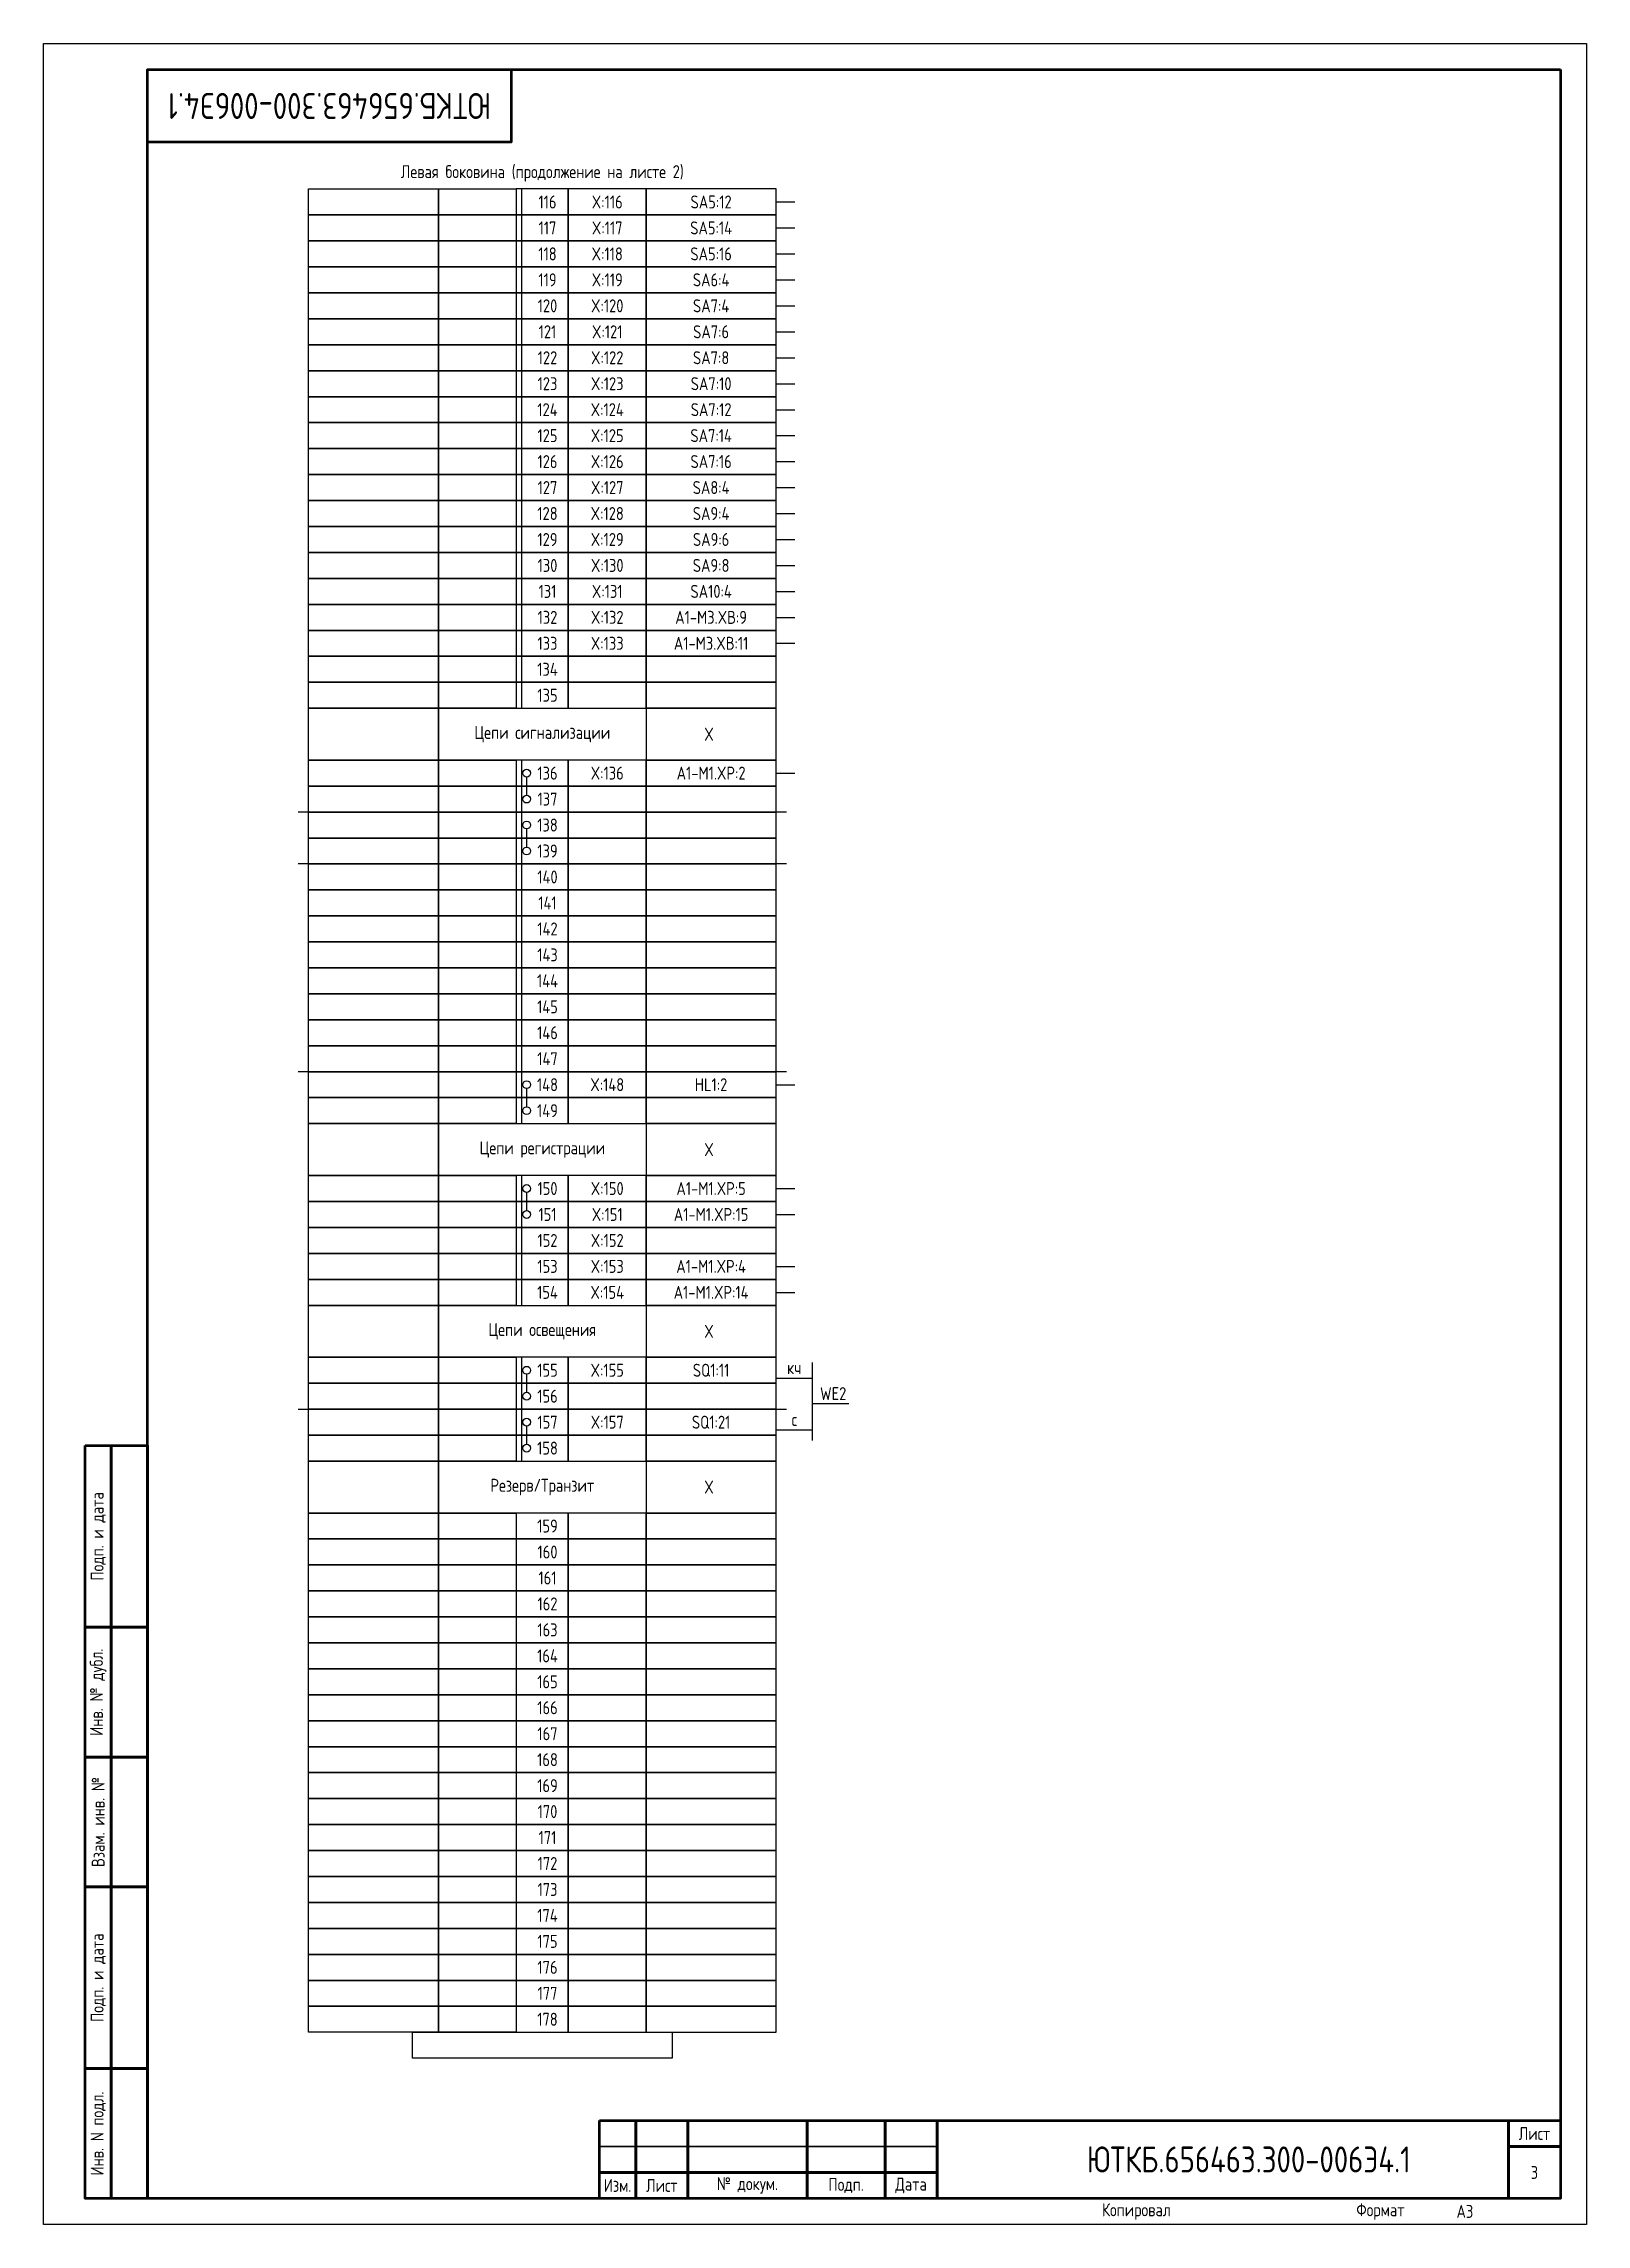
# Model space of a CAD drawing. Header units: millimetres. Extents: x -1102 to 3953, y -90 to 618.
# Drawn here: x 1854 to 2151, y 0 to 420 of the extents above; entities that cross this region are included whole.
import ezdxf

# ---------------------------------------------------------------- set-up
doc = ezdxf.new("R2010")
doc.units = ezdxf.units.MM
doc.styles.add('Gost_type_A', font='GOST_A.TTF')

msp = doc.modelspace()

# ---------------------------------------------------------------- texts
at = {"insert": (1909, 408), "char_height": 5, "width": 70, "attachment_point": 5, "rotation": 180, "style": 'Gost_type_A'}
msp.add_mtext('ЮТКБ.656463.300-006Э4.1', dxfattribs=at)
at = {"style": 'Gost_type_A'}
for s, insert, char_height, width, attachment_point in [('Левая боковина (продолжение на листе 2)', (1950, 395), 2.5, 90, 5), ('SA5:12', (1982.5, 389.5), 2.5, 25, 5), ('SA5:14', (1982.5, 384.5), 2.5, 25, 5), ('SA5:16', (1982.5, 379.5), 2.5, 25, 5), ('SA6:4', (1982.5, 374.5), 2.5, 25, 5), ('SA7:4', (1982.5, 369.5), 2.5, 25, 5), ('SA7:6', (1982.5, 364.5), 2.5, 25, 5), ('SA7:8', (1982.5, 359.5), 2.5, 25, 5), ('SA7:10', (1982.5, 354.5), 2.5, 25, 5), ('SA7:12', (1982.5, 349.5), 2.5, 25, 5), ('SA7:14', (1982.5, 344.5), 2.5, 25, 5), ('SA7:16', (1982.5, 339.5), 2.5, 25, 5), ('SA8:4', (1982.5, 334.5), 2.5, 25, 5), ('SA9:4', (1982.5, 329.5), 2.5, 25, 5), ('SA9:6', (1982.5, 324.5), 2.5, 25, 5), ('SA9:8', (1982.5, 319.5), 2.5, 25, 5), ('SA10:4', (1982.5, 314.5), 2.5, 25, 5), ('A1-M3.XВ:9', (1982.5, 309.5), 2.5, 25, 5), ('A1-M3.XВ:11', (1982.5, 304.5), 2.5, 25, 5), ('Цепи сигнализации', (1950, 287), 2.5, 40, 5), ('X', (1982.09, 287), 2.5, 25, 5), ('A1-M1.XP:2', (1982.5, 279.5), 2.5, 25, 5), ('HL1:2', (1982.5, 219.5), 2.5, 25, 5), ('Цепи регистрации', (1950, 207), 2.5, 40, 5), ('X', (1982.09, 207), 2.5, 25, 5), ('A1-M1.XP:5', (1982.5, 199.5), 2.5, 25, 5), ('A1-M1.XP:15', (1982.5, 194.5), 2.5, 25, 5), ('A1-M1.XP:4', (1982.5, 184.5), 2.5, 25, 5), ('A1-M1.XP:14', (1982.5, 179.5), 2.5, 25, 5), ('Цепи освещения', (1950, 172), 2.5, 40, 5), ('X', (1982.09, 172), 2.5, 25, 5), ('SQ1:11', (1982.5, 164.5), 2.5, 25, 5), ('кч', (1998.5, 165), 2.5, 7, 5), ('WE2', (2006, 160), 2.5, 7, 5), ('SQ1:21', (1982.5, 154.5), 2.5, 25, 5), ('с', (1998.5, 155), 2.5, 7, 5), ('Резерв/Транзит', (1950, 142), 2.5, 40, 5), ('X', (1982.09, 142), 2.5, 25, 5), ('ЮТКБ.656463.300-006Э4.1', (2086, 12.5), 5, 120, 5), ('3', (2141, 10), 2.5, 10, 5), ('A3', (2126, 2.5), 2.5, 20, 4), ('A3', (2126, 2.5), 2.5, 20, 4)]:
    msp.add_mtext(s, dxfattribs=dict(at, insert=insert, char_height=char_height, width=width, attachment_point=attachment_point))
at = {"ltscale": 10, "char_height": 2.5, "attachment_point": 5, "style": 'Gost_type_A'}
for s, insert, width in [('116', (1951, 389.5), 8), ('X:116', (1962.5, 389.5), 15), ('117', (1951, 384.5), 8), ('X:117', (1962.5, 384.5), 15), ('118', (1951, 379.5), 8), ('X:118', (1962.5, 379.5), 15), ('119', (1951, 374.5), 8), ('X:119', (1962.5, 374.5), 15), ('120', (1951, 369.5), 8), ('X:120', (1962.5, 369.5), 15), ('121', (1951, 364.5), 8), ('X:121', (1962.5, 364.5), 15), ('122', (1951, 359.5), 8), ('X:122', (1962.5, 359.5), 15), ('123', (1951, 354.5), 8), ('X:123', (1962.5, 354.5), 15), ('124', (1951, 349.5), 8), ('X:124', (1962.5, 349.5), 15), ('125', (1951, 344.5), 8), ('X:125', (1962.5, 344.5), 15), ('126', (1951, 339.5), 8), ('X:126', (1962.5, 339.5), 15), ('127', (1951, 334.5), 8), ('X:127', (1962.5, 334.5), 15), ('128', (1951, 329.5), 8), ('X:128', (1962.5, 329.5), 15), ('129', (1951, 324.5), 8), ('X:129', (1962.5, 324.5), 15), ('130', (1951, 319.5), 8), ('X:130', (1962.5, 319.5), 15), ('131', (1951, 314.5), 8), ('X:131', (1962.5, 314.5), 15), ('132', (1951, 309.5), 8), ('X:132', (1962.5, 309.5), 15), ('133', (1951, 304.5), 8), ('X:133', (1962.5, 304.5), 15), ('134', (1951, 299.5), 8), ('135', (1951, 294.5), 8), ('136', (1951, 279.5), 8), ('X:136', (1962.5, 279.5), 15), ('137', (1951, 274.5), 8), ('138', (1951, 269.5), 8), ('139', (1951, 264.5), 8), ('140', (1951, 259.5), 8), ('141', (1951, 254.5), 8), ('142', (1951, 249.5), 8), ('143', (1951, 244.5), 8), ('144', (1951, 239.5), 8), ('145', (1951, 234.5), 8), ('146', (1951, 229.5), 8), ('147', (1951, 224.5), 8), ('148', (1951, 219.5), 8), ('X:148', (1962.5, 219.5), 15), ('149', (1951, 214.5), 8), ('150', (1951, 199.5), 8), ('X:150', (1962.5, 199.5), 15), ('151', (1951, 194.5), 8), ('X:151', (1962.5, 194.5), 15), ('152', (1951, 189.5), 8), ('X:152', (1962.5, 189.5), 15), ('153', (1951, 184.5), 8), ('X:153', (1962.5, 184.5), 15), ('154', (1951, 179.5), 8), ('X:154', (1962.5, 179.5), 15), ('155', (1951, 164.5), 8), ('X:155', (1962.5, 164.5), 15), ('156', (1951, 159.5), 8), ('157', (1951, 154.5), 8), ('X:157', (1962.5, 154.5), 15), ('158', (1951, 149.5), 8), ('159', (1951, 134.5), 8), ('160', (1951, 129.5), 8), ('161', (1951, 124.5), 8), ('162', (1951, 119.5), 8), ('163', (1951, 114.5), 8), ('164', (1951, 109.5), 8), ('165', (1951, 104.5), 8), ('166', (1951, 99.5), 8), ('167', (1951, 94.5), 8), ('168', (1951, 89.5), 8), ('169', (1951, 84.5), 8), ('170', (1951, 79.5), 8), ('171', (1951, 74.5), 8), ('172', (1951, 69.5), 8), ('173', (1951, 64.5), 8), ('174', (1951, 59.5), 8), ('175', (1951, 54.5), 8), ('176', (1951, 49.5), 8), ('177', (1951, 44.5), 8), ('178', (1951, 39.5), 8)]:
    msp.add_mtext(s, dxfattribs=dict(at, insert=insert, width=width))

# ---------------------------------------------------------------- blocks, each defined once
blk = doc.blocks.new('Штамп левый нижний')
at = {"lineweight": 50}
for points in [[(-12, 145), (-7, 145), (-7, 110), (-12, 110)], [(-7, 145), (0, 145), (0, 110), (-7, 110)], [(-12, 110), (-7, 110), (-7, 85), (-12, 85)], [(-7, 110), (0, 110), (0, 85), (-7, 85)], [(-12, 85), (-7, 85), (-7, 60), (-12, 60)], [(-7, 85), (0, 85), (0, 60), (-7, 60)], [(-12, 60), (-7, 60), (-7, 25), (-12, 25)], [(-7, 60), (0, 60), (0, 25), (-7, 25)], [(-12, 25), (-7, 25), (-7, 0), (-12, 0)], [(-7, 25), (0, 25), (0, 0), (-7, 0)]]:
    blk.add_lwpolyline(points, close=True, dxfattribs=at)
at = {"char_height": 2.5, "attachment_point": 5, "rotation": 90, "style": 'Gost_type_A'}
for s, insert, width in [('Подп. и дата', (-9.5, 127.5), 35), ('Инв. № дубл.', (-9.5, 97.5), 25), ('Взам. инв. №', (-9.5, 72.5), 25), ('Подп. и дата', (-9.5, 42.5), 35), ('Инв. N подл.', (-9.5, 12.5), 25)]:
    blk.add_mtext(s, dxfattribs=dict(at, insert=insert, width=width))
blk = doc.blocks.new('Штамп угловой верхний')
at = {"lineweight": 50}
blk.add_lwpolyline([(0, 0), (70, 0), (70, -14), (0, -14)], close=True, dxfattribs=at)
blk = doc.blocks.new('Штамп малый нижний')
at = {"lineweight": 50}
for points in [[(-185, 15), (-178, 15), (-178, 5), (-185, 5)], [(-178, 15), (-168, 15), (-168, 5), (-178, 5)], [(-168, 15), (-145, 15), (-145, 5), (-168, 5)], [(-145, 15), (-130, 15), (-130, 5), (-145, 5)], [(-130, 15), (-120, 15), (-120, 5), (-130, 5)], [(-120, 15), (-10, 15), (-10, 0), (-120, 0)], [(-10, 15), (0, 15), (0, 10), (-10, 10)], [(-10, 10), (0, 10), (0, 0), (-10, 0)], [(-185, 5), (-178, 5), (-178, 0), (-185, 0)], [(-178, 5), (-168, 5), (-168, 0), (-178, 0)], [(-168, 5), (-145, 5), (-145, 0), (-168, 0)], [(-145, 5), (-130, 5), (-130, 0), (-145, 0)], [(-130, 5), (-120, 5), (-120, 0), (-130, 0)]]:
    blk.add_lwpolyline(points, close=True, dxfattribs=at)
for points in [[(-185, 15), (-178, 15), (-178, 10), (-185, 10)], [(-178, 15), (-168, 15), (-168, 10), (-178, 10)], [(-168, 15), (-145, 15), (-145, 10), (-168, 10)], [(-145, 15), (-130, 15), (-130, 10), (-145, 10)], [(-130, 15), (-120, 15), (-120, 10), (-130, 10)], [(-185, 10), (-178, 10), (-178, 5), (-185, 5)], [(-178, 10), (-168, 10), (-168, 5), (-178, 5)], [(-168, 10), (-145, 10), (-145, 5), (-168, 5)], [(-145, 10), (-130, 10), (-130, 5), (-145, 5)], [(-130, 10), (-120, 10), (-120, 5), (-130, 5)]]:
    blk.add_lwpolyline(points, close=True)
at = {"char_height": 2.5, "style": 'Gost_type_A'}
for s, insert, width, attachment_point in [('Лист', (-5, 12.5), 10, 5), ('Изм.', (-181.5, 2.5), 7, 5), ('Лист', (-173, 2.5), 10, 5), ('№ докум.', (-156.5, 2.5), 23, 5), ('Подп.', (-137.5, 2.5), 15, 5), ('Дата', (-125, 2.5), 10, 5), ('Копировал', (-75, -2.53), 13.1202, 6), ('Формат', (-30, -2.53), 13.1202, 6)]:
    blk.add_mtext(s, dxfattribs=dict(at, insert=insert, width=width, attachment_point=attachment_point))

# ---------------------------------------------------------------- linework, layer by layer
for p, q in [((1946, 392), (1946, 292)), ((1995, 389.5), (1998.62, 389.5)), ((1995, 384.5), (1998.62, 384.5)), ((1995, 379.5), (1998.62, 379.5)), ((1995, 374.5), (1998.62, 374.5)), ((1995, 369.5), (1998.62, 369.5)), ((1995, 364.5), (1998.62, 364.5)), ((1995, 359.5), (1998.62, 359.5)), ((1995, 354.5), (1998.62, 354.5)), ((1995, 349.5), (1998.62, 349.5)), ((1995, 344.5), (1998.62, 344.5)), ((1995, 339.5), (1998.62, 339.5)), ((1995, 334.5), (1998.62, 334.5)), ((1995, 329.5), (1998.62, 329.5)), ((1995, 324.5), (1998.62, 324.5)), ((1995, 319.5), (1998.62, 319.5)), ((1995, 314.5), (1998.62, 314.5)), ((1995, 309.5), (1998.62, 309.5)), ((1995, 304.5), (1998.62, 304.5)), ((1946, 282), (1946, 212)), ((1947, 275.25), (1947, 278.75)), ((1995, 279.5), (1998.62, 279.5)), ((1997, 272), (1903, 272)), ((1947, 265.25), (1947, 268.75)), ((1997, 262), (1903, 262)), ((1997, 222), (1903, 222)), ((1947, 215.25), (1947, 218.75)), ((1995, 219.5), (1998.62, 219.5)), ((1946, 202), (1946, 177)), ((1947, 195.25), (1947, 198.75)), ((1995, 199.5), (1998.62, 199.5)), ((1995, 194.5), (1998.62, 194.5)), ((1995, 184.5), (1998.62, 184.5)), ((1995, 179.5), (1998.62, 179.5)), ((1946, 167), (1946, 147)), ((2002, 151), (2002, 166)), ((1947, 160.25), (1947, 163.75)), ((1995, 163), (2002, 163)), ((1903, 157), (1997, 157)), ((2009, 158), (2002, 158)), ((1947, 150.25), (1947, 153.75)), ((1995, 153), (2002, 153))]:
    msp.add_line(p, q)
for points in [[(2151, 420), (2151, 0), (1854, 0), (1854, 420)], [(1905, 392), (1930, 392), (1930, 387), (1905, 387)], [(1930, 392), (1945, 392), (1945, 387), (1930, 387)], [(1955, 392), (1945, 392), (1945, 387), (1955, 387)], [(1970, 392), (1955, 392), (1955, 387), (1970, 387)], [(1995, 392), (1970, 392), (1970, 387), (1995, 387)], [(1905, 387), (1930, 387), (1930, 382), (1905, 382)], [(1930, 387), (1945, 387), (1945, 382), (1930, 382)], [(1955, 387), (1945, 387), (1945, 382), (1955, 382)], [(1970, 387), (1955, 387), (1955, 382), (1970, 382)], [(1995, 387), (1970, 387), (1970, 382), (1995, 382)], [(1905, 382), (1930, 382), (1930, 377), (1905, 377)], [(1930, 382), (1945, 382), (1945, 377), (1930, 377)], [(1955, 382), (1945, 382), (1945, 377), (1955, 377)], [(1970, 382), (1955, 382), (1955, 377), (1970, 377)], [(1995, 382), (1970, 382), (1970, 377), (1995, 377)], [(1905, 377), (1930, 377), (1930, 372), (1905, 372)], [(1930, 377), (1945, 377), (1945, 372), (1930, 372)], [(1955, 377), (1945, 377), (1945, 372), (1955, 372)], [(1970, 377), (1955, 377), (1955, 372), (1970, 372)], [(1995, 377), (1970, 377), (1970, 372), (1995, 372)], [(1905, 372), (1930, 372), (1930, 367), (1905, 367)], [(1930, 372), (1945, 372), (1945, 367), (1930, 367)], [(1955, 372), (1945, 372), (1945, 367), (1955, 367)], [(1970, 372), (1955, 372), (1955, 367), (1970, 367)], [(1995, 372), (1970, 372), (1970, 367), (1995, 367)], [(1905, 367), (1930, 367), (1930, 362), (1905, 362)], [(1930, 367), (1945, 367), (1945, 362), (1930, 362)], [(1955, 367), (1945, 367), (1945, 362), (1955, 362)], [(1970, 367), (1955, 367), (1955, 362), (1970, 362)], [(1995, 367), (1970, 367), (1970, 362), (1995, 362)], [(1905, 362), (1930, 362), (1930, 357), (1905, 357)], [(1930, 362), (1945, 362), (1945, 357), (1930, 357)], [(1955, 362), (1945, 362), (1945, 357), (1955, 357)], [(1970, 362), (1955, 362), (1955, 357), (1970, 357)], [(1995, 362), (1970, 362), (1970, 357), (1995, 357)], [(1905, 357), (1930, 357), (1930, 352), (1905, 352)], [(1930, 357), (1945, 357), (1945, 352), (1930, 352)], [(1955, 357), (1945, 357), (1945, 352), (1955, 352)], [(1970, 357), (1955, 357), (1955, 352), (1970, 352)], [(1995, 357), (1970, 357), (1970, 352), (1995, 352)], [(1905, 352), (1930, 352), (1930, 347), (1905, 347)], [(1930, 352), (1945, 352), (1945, 347), (1930, 347)], [(1955, 352), (1945, 352), (1945, 347), (1955, 347)], [(1970, 352), (1955, 352), (1955, 347), (1970, 347)], [(1995, 352), (1970, 352), (1970, 347), (1995, 347)], [(1905, 347), (1930, 347), (1930, 342), (1905, 342)], [(1930, 347), (1945, 347), (1945, 342), (1930, 342)], [(1955, 347), (1945, 347), (1945, 342), (1955, 342)], [(1970, 347), (1955, 347), (1955, 342), (1970, 342)], [(1995, 347), (1970, 347), (1970, 342), (1995, 342)], [(1905, 342), (1930, 342), (1930, 337), (1905, 337)], [(1930, 342), (1945, 342), (1945, 337), (1930, 337)], [(1955, 342), (1945, 342), (1945, 337), (1955, 337)], [(1970, 342), (1955, 342), (1955, 337), (1970, 337)], [(1995, 342), (1970, 342), (1970, 337), (1995, 337)], [(1905, 337), (1930, 337), (1930, 332), (1905, 332)], [(1930, 337), (1945, 337), (1945, 332), (1930, 332)], [(1955, 337), (1945, 337), (1945, 332), (1955, 332)], [(1970, 337), (1955, 337), (1955, 332), (1970, 332)], [(1995, 337), (1970, 337), (1970, 332), (1995, 332)], [(1905, 332), (1930, 332), (1930, 327), (1905, 327)], [(1930, 332), (1945, 332), (1945, 327), (1930, 327)], [(1955, 332), (1945, 332), (1945, 327), (1955, 327)], [(1970, 332), (1955, 332), (1955, 327), (1970, 327)], [(1995, 332), (1970, 332), (1970, 327), (1995, 327)], [(1905, 327), (1930, 327), (1930, 322), (1905, 322)], [(1930, 327), (1945, 327), (1945, 322), (1930, 322)], [(1955, 327), (1945, 327), (1945, 322), (1955, 322)], [(1970, 327), (1955, 327), (1955, 322), (1970, 322)], [(1995, 327), (1970, 327), (1970, 322), (1995, 322)], [(1905, 322), (1930, 322), (1930, 317), (1905, 317)], [(1930, 322), (1945, 322), (1945, 317), (1930, 317)], [(1955, 322), (1945, 322), (1945, 317), (1955, 317)], [(1970, 322), (1955, 322), (1955, 317), (1970, 317)], [(1995, 322), (1970, 322), (1970, 317), (1995, 317)], [(1905, 317), (1930, 317), (1930, 312), (1905, 312)], [(1930, 317), (1945, 317), (1945, 312), (1930, 312)], [(1955, 317), (1945, 317), (1945, 312), (1955, 312)], [(1970, 317), (1955, 317), (1955, 312), (1970, 312)], [(1995, 317), (1970, 317), (1970, 312), (1995, 312)], [(1905, 312), (1930, 312), (1930, 307), (1905, 307)], [(1930, 312), (1945, 312), (1945, 307), (1930, 307)], [(1955, 312), (1945, 312), (1945, 307), (1955, 307)], [(1970, 312), (1955, 312), (1955, 307), (1970, 307)], [(1995, 312), (1970, 312), (1970, 307), (1995, 307)], [(1905, 307), (1930, 307), (1930, 302), (1905, 302)], [(1930, 307), (1945, 307), (1945, 302), (1930, 302)], [(1955, 307), (1945, 307), (1945, 302), (1955, 302)], [(1970, 307), (1955, 307), (1955, 302), (1970, 302)], [(1995, 307), (1970, 307), (1970, 302), (1995, 302)], [(1905, 302), (1930, 302), (1930, 297), (1905, 297)], [(1930, 302), (1945, 302), (1945, 297), (1930, 297)], [(1955, 302), (1945, 302), (1945, 297), (1955, 297)], [(1970, 302), (1955, 302), (1955, 297), (1970, 297)], [(1995, 302), (1970, 302), (1970, 297), (1995, 297)], [(1905, 297), (1930, 297), (1930, 292), (1905, 292)], [(1930, 297), (1945, 297), (1945, 292), (1930, 292)], [(1955, 297), (1945, 297), (1945, 292), (1955, 292)], [(1970, 297), (1955, 297), (1955, 292), (1970, 292)], [(1995, 297), (1970, 297), (1970, 292), (1995, 292)], [(1905, 292), (1930, 292), (1930, 282), (1905, 282)], [(1930, 292), (1970, 292), (1970, 282), (1930, 282)], [(1995, 292), (1970, 292), (1970, 282), (1995, 282)], [(1905, 282), (1930, 282), (1930, 277), (1905, 277)], [(1930, 282), (1945, 282), (1945, 277), (1930, 277)], [(1955, 282), (1945, 282), (1945, 277), (1955, 277)], [(1970, 282), (1955, 282), (1955, 277), (1970, 277)], [(1995, 282), (1970, 282), (1970, 277), (1995, 277)], [(1905, 277), (1930, 277), (1930, 272), (1905, 272)], [(1930, 277), (1945, 277), (1945, 272), (1930, 272)], [(1955, 277), (1945, 277), (1945, 272), (1955, 272)], [(1970, 277), (1955, 277), (1955, 272), (1970, 272)], [(1995, 277), (1970, 277), (1970, 272), (1995, 272)], [(1905, 272), (1930, 272), (1930, 267), (1905, 267)], [(1930, 272), (1945, 272), (1945, 267), (1930, 267)], [(1955, 272), (1945, 272), (1945, 267), (1955, 267)], [(1970, 272), (1955, 272), (1955, 267), (1970, 267)], [(1995, 272), (1970, 272), (1970, 267), (1995, 267)], [(1905, 267), (1930, 267), (1930, 262), (1905, 262)], [(1930, 267), (1945, 267), (1945, 262), (1930, 262)], [(1955, 267), (1945, 267), (1945, 262), (1955, 262)], [(1970, 267), (1955, 267), (1955, 262), (1970, 262)], [(1995, 267), (1970, 267), (1970, 262), (1995, 262)], [(1905, 262), (1930, 262), (1930, 257), (1905, 257)], [(1930, 262), (1945, 262), (1945, 257), (1930, 257)], [(1955, 262), (1945, 262), (1945, 257), (1955, 257)], [(1970, 262), (1955, 262), (1955, 257), (1970, 257)], [(1995, 262), (1970, 262), (1970, 257), (1995, 257)], [(1905, 257), (1930, 257), (1930, 252), (1905, 252)], [(1930, 257), (1945, 257), (1945, 252), (1930, 252)], [(1955, 257), (1945, 257), (1945, 252), (1955, 252)], [(1970, 257), (1955, 257), (1955, 252), (1970, 252)], [(1995, 257), (1970, 257), (1970, 252), (1995, 252)], [(1905, 252), (1930, 252), (1930, 247), (1905, 247)], [(1930, 252), (1945, 252), (1945, 247), (1930, 247)], [(1955, 252), (1945, 252), (1945, 247), (1955, 247)], [(1970, 252), (1955, 252), (1955, 247), (1970, 247)], [(1995, 252), (1970, 252), (1970, 247), (1995, 247)], [(1905, 247), (1930, 247), (1930, 242), (1905, 242)], [(1930, 247), (1945, 247), (1945, 242), (1930, 242)], [(1955, 247), (1945, 247), (1945, 242), (1955, 242)], [(1970, 247), (1955, 247), (1955, 242), (1970, 242)], [(1995, 247), (1970, 247), (1970, 242), (1995, 242)], [(1905, 242), (1930, 242), (1930, 237), (1905, 237)], [(1930, 242), (1945, 242), (1945, 237), (1930, 237)], [(1955, 242), (1945, 242), (1945, 237), (1955, 237)], [(1970, 242), (1955, 242), (1955, 237), (1970, 237)], [(1995, 242), (1970, 242), (1970, 237), (1995, 237)], [(1905, 237), (1930, 237), (1930, 232), (1905, 232)], [(1930, 237), (1945, 237), (1945, 232), (1930, 232)], [(1955, 237), (1945, 237), (1945, 232), (1955, 232)], [(1970, 237), (1955, 237), (1955, 232), (1970, 232)], [(1995, 237), (1970, 237), (1970, 232), (1995, 232)], [(1905, 232), (1930, 232), (1930, 227), (1905, 227)], [(1930, 232), (1945, 232), (1945, 227), (1930, 227)], [(1955, 232), (1945, 232), (1945, 227), (1955, 227)], [(1970, 232), (1955, 232), (1955, 227), (1970, 227)], [(1995, 232), (1970, 232), (1970, 227), (1995, 227)], [(1905, 227), (1930, 227), (1930, 222), (1905, 222)], [(1930, 227), (1945, 227), (1945, 222), (1930, 222)], [(1955, 227), (1945, 227), (1945, 222), (1955, 222)], [(1970, 227), (1955, 227), (1955, 222), (1970, 222)], [(1995, 227), (1970, 227), (1970, 222), (1995, 222)], [(1905, 222), (1930, 222), (1930, 217), (1905, 217)], [(1930, 222), (1945, 222), (1945, 217), (1930, 217)], [(1955, 222), (1945, 222), (1945, 217), (1955, 217)], [(1970, 222), (1955, 222), (1955, 217), (1970, 217)], [(1995, 222), (1970, 222), (1970, 217), (1995, 217)], [(1905, 217), (1930, 217), (1930, 212), (1905, 212)], [(1930, 217), (1945, 217), (1945, 212), (1930, 212)], [(1955, 217), (1945, 217), (1945, 212), (1955, 212)], [(1970, 217), (1955, 217), (1955, 212), (1970, 212)], [(1995, 217), (1970, 217), (1970, 212), (1995, 212)], [(1905, 212), (1930, 212), (1930, 202), (1905, 202)], [(1930, 212), (1970, 212), (1970, 202), (1930, 202)], [(1995, 212), (1970, 212), (1970, 202), (1995, 202)], [(1905, 202), (1930, 202), (1930, 197), (1905, 197)], [(1930, 202), (1945, 202), (1945, 197), (1930, 197)], [(1955, 202), (1945, 202), (1945, 197), (1955, 197)], [(1970, 202), (1955, 202), (1955, 197), (1970, 197)], [(1995, 202), (1970, 202), (1970, 197), (1995, 197)], [(1905, 197), (1930, 197), (1930, 192), (1905, 192)], [(1930, 197), (1945, 197), (1945, 192), (1930, 192)], [(1955, 197), (1945, 197), (1945, 192), (1955, 192)], [(1970, 197), (1955, 197), (1955, 192), (1970, 192)], [(1995, 197), (1970, 197), (1970, 192), (1995, 192)], [(1905, 192), (1930, 192), (1930, 187), (1905, 187)], [(1930, 192), (1945, 192), (1945, 187), (1930, 187)], [(1955, 192), (1945, 192), (1945, 187), (1955, 187)], [(1970, 192), (1955, 192), (1955, 187), (1970, 187)], [(1995, 192), (1970, 192), (1970, 187), (1995, 187)], [(1905, 187), (1930, 187), (1930, 182), (1905, 182)], [(1930, 187), (1945, 187), (1945, 182), (1930, 182)], [(1955, 187), (1945, 187), (1945, 182), (1955, 182)], [(1970, 187), (1955, 187), (1955, 182), (1970, 182)], [(1995, 187), (1970, 187), (1970, 182), (1995, 182)], [(1905, 182), (1930, 182), (1930, 177), (1905, 177)], [(1930, 182), (1945, 182), (1945, 177), (1930, 177)], [(1955, 182), (1945, 182), (1945, 177), (1955, 177)], [(1970, 182), (1955, 182), (1955, 177), (1970, 177)], [(1995, 182), (1970, 182), (1970, 177), (1995, 177)], [(1905, 177), (1930, 177), (1930, 167), (1905, 167)], [(1930, 177), (1970, 177), (1970, 167), (1930, 167)], [(1995, 177), (1970, 177), (1970, 167), (1995, 167)], [(1905, 167), (1930, 167), (1930, 162), (1905, 162)], [(1930, 167), (1945, 167), (1945, 162), (1930, 162)], [(1955, 167), (1945, 167), (1945, 162), (1955, 162)], [(1970, 167), (1955, 167), (1955, 162), (1970, 162)], [(1995, 167), (1970, 167), (1970, 162), (1995, 162)], [(1905, 162), (1930, 162), (1930, 157), (1905, 157)], [(1930, 162), (1945, 162), (1945, 157), (1930, 157)], [(1955, 162), (1945, 162), (1945, 157), (1955, 157)], [(1970, 162), (1955, 162), (1955, 157), (1970, 157)], [(1995, 162), (1970, 162), (1970, 157), (1995, 157)], [(1905, 157), (1930, 157), (1930, 152), (1905, 152)], [(1930, 157), (1945, 157), (1945, 152), (1930, 152)], [(1955, 157), (1945, 157), (1945, 152), (1955, 152)], [(1970, 157), (1955, 157), (1955, 152), (1970, 152)], [(1995, 157), (1970, 157), (1970, 152), (1995, 152)], [(1905, 152), (1930, 152), (1930, 147), (1905, 147)], [(1930, 152), (1945, 152), (1945, 147), (1930, 147)], [(1955, 152), (1945, 152), (1945, 147), (1955, 147)], [(1970, 152), (1955, 152), (1955, 147), (1970, 147)], [(1995, 152), (1970, 152), (1970, 147), (1995, 147)], [(1905, 147), (1930, 147), (1930, 137), (1905, 137)], [(1930, 147), (1970, 147), (1970, 137), (1930, 137)], [(1995, 147), (1970, 147), (1970, 137), (1995, 137)], [(1905, 137), (1930, 137), (1930, 132), (1905, 132)], [(1930, 137), (1945, 137), (1945, 132), (1930, 132)], [(1955, 137), (1945, 137), (1945, 132), (1955, 132)], [(1970, 137), (1955, 137), (1955, 132), (1970, 132)], [(1995, 137), (1970, 137), (1970, 132), (1995, 132)], [(1905, 132), (1930, 132), (1930, 127), (1905, 127)], [(1930, 132), (1945, 132), (1945, 127), (1930, 127)], [(1955, 132), (1945, 132), (1945, 127), (1955, 127)], [(1970, 132), (1955, 132), (1955, 127), (1970, 127)], [(1995, 132), (1970, 132), (1970, 127), (1995, 127)], [(1905, 127), (1930, 127), (1930, 122), (1905, 122)], [(1930, 127), (1945, 127), (1945, 122), (1930, 122)], [(1955, 127), (1945, 127), (1945, 122), (1955, 122)], [(1970, 127), (1955, 127), (1955, 122), (1970, 122)], [(1995, 127), (1970, 127), (1970, 122), (1995, 122)], [(1905, 122), (1930, 122), (1930, 117), (1905, 117)], [(1930, 122), (1945, 122), (1945, 117), (1930, 117)], [(1955, 122), (1945, 122), (1945, 117), (1955, 117)], [(1970, 122), (1955, 122), (1955, 117), (1970, 117)], [(1995, 122), (1970, 122), (1970, 117), (1995, 117)], [(1905, 117), (1930, 117), (1930, 112), (1905, 112)], [(1930, 117), (1945, 117), (1945, 112), (1930, 112)], [(1955, 117), (1945, 117), (1945, 112), (1955, 112)], [(1970, 117), (1955, 117), (1955, 112), (1970, 112)], [(1995, 117), (1970, 117), (1970, 112), (1995, 112)], [(1905, 112), (1930, 112), (1930, 107), (1905, 107)], [(1930, 112), (1945, 112), (1945, 107), (1930, 107)], [(1955, 112), (1945, 112), (1945, 107), (1955, 107)], [(1970, 112), (1955, 112), (1955, 107), (1970, 107)], [(1995, 112), (1970, 112), (1970, 107), (1995, 107)], [(1905, 107), (1930, 107), (1930, 102), (1905, 102)], [(1930, 107), (1945, 107), (1945, 102), (1930, 102)], [(1955, 107), (1945, 107), (1945, 102), (1955, 102)], [(1970, 107), (1955, 107), (1955, 102), (1970, 102)], [(1995, 107), (1970, 107), (1970, 102), (1995, 102)], [(1905, 102), (1930, 102), (1930, 97), (1905, 97)], [(1930, 102), (1945, 102), (1945, 97), (1930, 97)], [(1955, 102), (1945, 102), (1945, 97), (1955, 97)], [(1970, 102), (1955, 102), (1955, 97), (1970, 97)], [(1995, 102), (1970, 102), (1970, 97), (1995, 97)], [(1905, 97), (1930, 97), (1930, 92), (1905, 92)], [(1930, 97), (1945, 97), (1945, 92), (1930, 92)], [(1955, 97), (1945, 97), (1945, 92), (1955, 92)], [(1970, 97), (1955, 97), (1955, 92), (1970, 92)], [(1995, 97), (1970, 97), (1970, 92), (1995, 92)], [(1905, 92), (1930, 92), (1930, 87), (1905, 87)], [(1930, 92), (1945, 92), (1945, 87), (1930, 87)], [(1955, 92), (1945, 92), (1945, 87), (1955, 87)], [(1970, 92), (1955, 92), (1955, 87), (1970, 87)], [(1995, 92), (1970, 92), (1970, 87), (1995, 87)], [(1905, 87), (1930, 87), (1930, 82), (1905, 82)], [(1930, 87), (1945, 87), (1945, 82), (1930, 82)], [(1955, 87), (1945, 87), (1945, 82), (1955, 82)], [(1970, 87), (1955, 87), (1955, 82), (1970, 82)], [(1995, 87), (1970, 87), (1970, 82), (1995, 82)], [(1905, 82), (1930, 82), (1930, 77), (1905, 77)], [(1930, 82), (1945, 82), (1945, 77), (1930, 77)], [(1955, 82), (1945, 82), (1945, 77), (1955, 77)], [(1970, 82), (1955, 82), (1955, 77), (1970, 77)], [(1995, 82), (1970, 82), (1970, 77), (1995, 77)], [(1905, 77), (1930, 77), (1930, 72), (1905, 72)], [(1930, 77), (1945, 77), (1945, 72), (1930, 72)], [(1955, 77), (1945, 77), (1945, 72), (1955, 72)], [(1970, 77), (1955, 77), (1955, 72), (1970, 72)], [(1995, 77), (1970, 77), (1970, 72), (1995, 72)], [(1905, 72), (1930, 72), (1930, 67), (1905, 67)], [(1930, 72), (1945, 72), (1945, 67), (1930, 67)], [(1955, 72), (1945, 72), (1945, 67), (1955, 67)], [(1970, 72), (1955, 72), (1955, 67), (1970, 67)], [(1995, 72), (1970, 72), (1970, 67), (1995, 67)], [(1905, 67), (1930, 67), (1930, 62), (1905, 62)], [(1930, 67), (1945, 67), (1945, 62), (1930, 62)], [(1955, 67), (1945, 67), (1945, 62), (1955, 62)], [(1970, 67), (1955, 67), (1955, 62), (1970, 62)], [(1995, 67), (1970, 67), (1970, 62), (1995, 62)], [(1905, 62), (1930, 62), (1930, 57), (1905, 57)], [(1930, 62), (1945, 62), (1945, 57), (1930, 57)], [(1955, 62), (1945, 62), (1945, 57), (1955, 57)], [(1970, 62), (1955, 62), (1955, 57), (1970, 57)], [(1995, 62), (1970, 62), (1970, 57), (1995, 57)], [(1905, 57), (1930, 57), (1930, 52), (1905, 52)], [(1930, 57), (1945, 57), (1945, 52), (1930, 52)], [(1955, 57), (1945, 57), (1945, 52), (1955, 52)], [(1970, 57), (1955, 57), (1955, 52), (1970, 52)], [(1995, 57), (1970, 57), (1970, 52), (1995, 52)], [(1905, 52), (1930, 52), (1930, 47), (1905, 47)], [(1930, 52), (1945, 52), (1945, 47), (1930, 47)], [(1955, 52), (1945, 52), (1945, 47), (1955, 47)], [(1970, 52), (1955, 52), (1955, 47), (1970, 47)], [(1995, 52), (1970, 52), (1970, 47), (1995, 47)], [(1905, 47), (1930, 47), (1930, 42), (1905, 42)], [(1930, 47), (1945, 47), (1945, 42), (1930, 42)], [(1955, 47), (1945, 47), (1945, 42), (1955, 42)], [(1970, 47), (1955, 47), (1955, 42), (1970, 42)], [(1995, 47), (1970, 47), (1970, 42), (1995, 42)], [(1905, 42), (1930, 42), (1930, 37), (1905, 37)], [(1930, 42), (1945, 42), (1945, 37), (1930, 37)], [(1955, 42), (1945, 42), (1945, 37), (1955, 37)], [(1970, 42), (1955, 42), (1955, 37), (1970, 37)], [(1995, 42), (1970, 42), (1970, 37), (1995, 37)], [(1925, 37), (1975, 37), (1975, 32), (1925, 32)]]:
    msp.add_lwpolyline(points, close=True)
at = {"lineweight": 50}
msp.add_lwpolyline([(2146, 415), (2146, 5), (1874, 5), (1874, 415)], close=True, dxfattribs=at)
for centre in [(1947, 279.5), (1947, 274.5), (1947, 269.5), (1947, 264.5), (1947, 219.5), (1947, 214.5), (1947, 199.5), (1947, 194.5), (1947, 164.5), (1947, 159.5), (1947, 154.5), (1947, 149.5)]:
    msp.add_circle(centre, 0.75)

# ---------------------------------------------------------------- block references
for name, p in [('Штамп угловой верхний', (1874, 415)), ('Штамп левый нижний', (1874, 5)), ('Штамп малый нижний', (2146, 5))]:
    msp.add_blockref(name, p)

msp.set_redraw_order([(e.dxf.handle, doc.entitydb.next_handle()) for e in msp.query("TEXT MTEXT ATTDEF DIMENSION ARC_DIMENSION")])  # texts and dimensions are drawn at this point

doc.saveas('drawing.dxf')
